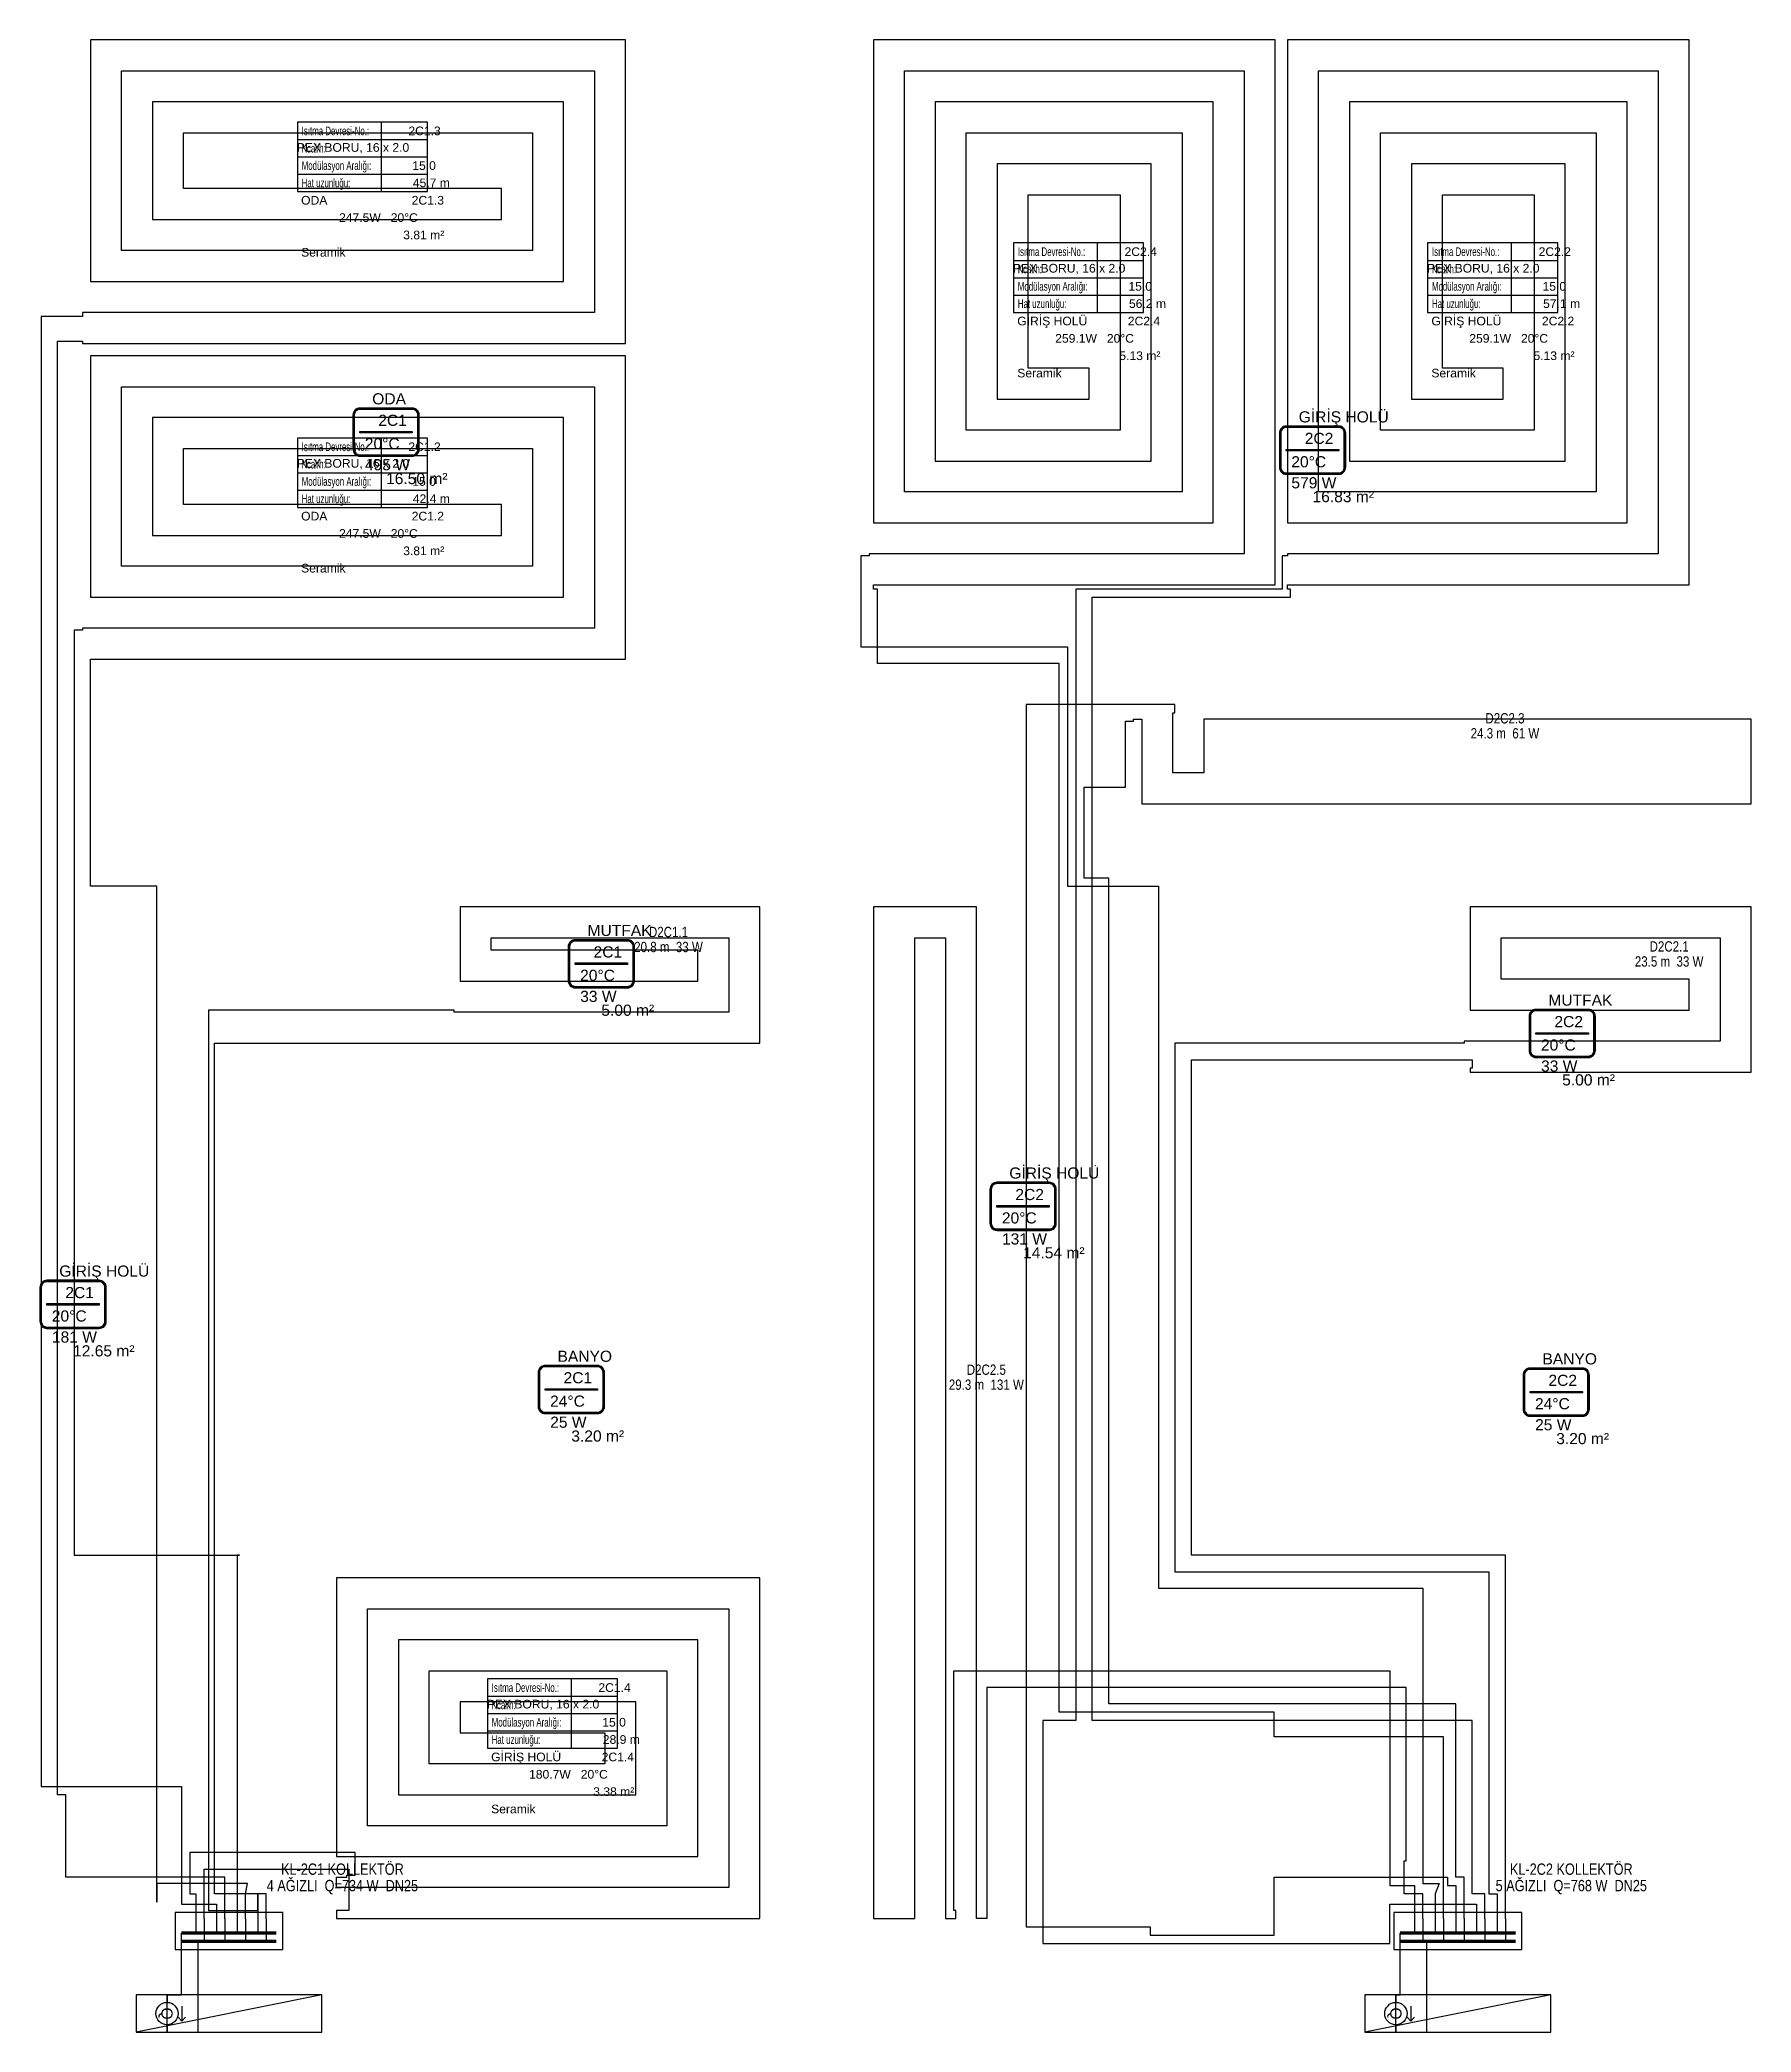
# Model space of a CAD drawing. Header units: centimetres. Extents: x 247996 to 314900, y -468471 to -440326.
# Drawn here: x 287572 to 288401, y -444100 to -443135 of the extents above; entities that cross this region are included whole.
import ezdxf
from ezdxf.enums import TextEntityAlignment as Align

# ---------------------------------------------------------------- set-up
doc = ezdxf.new("R2010")
doc.units = ezdxf.units.CM
doc.linetypes.add('ISITMA DONUS HATTI', pattern=[1.66, 1.57, -0.02, -0.07])
for name, color, linetype in [('SCOTT-MTY-ISIKAYBIMAHAL', 2, 'Continuous'), ('SCOTT-MTY-KALORIMETRE', 6, 'Continuous'), ('SCOTT-MTY-KOLLETÖR', 7, 'Continuous'), ('SCOTT-MTY-PEX-BORU', 1, 'Continuous'), ('SCOTT-MTY-RADYATÖR', 2, 'Continuous'), ('SCOTT-MTY-SAYAC', 3, 'Continuous')]:
    doc.layers.add(name, color=color, linetype=linetype)
doc.layers.add('SCOTT-MTY-ISITMA-DONUS-BORU', color=30, linetype='ISITMA DONUS HATTI', lineweight=30)
doc.layers.add('SCOTT-MTY-ISITMA-GIDIS-BORU', color=10, linetype='Continuous', lineweight=30)
doc.styles.add('MTYCAPLT', font='arial.ttf')
doc.styles.add('ROTAS', font='arial.ttf')

msp = doc.modelspace()

# ---------------------------------------------------------------- texts
at = {"layer": 'SCOTT-MTY-KOLLETÖR', "style": 'ROTAS', "width": 0.8}
for s, p in [('4 AĞIZLI  Q=734 W  DN25', (287718.92, -444029.01)), ('KL-2C1 KOLLEKTÖR', (287718.92, -444021.04)), ('5 AĞIZLI  Q=768 W  DN25', (288313.92, -444029.01)), ('KL-2C2 KOLLEKTÖR', (288313.92, -444021.04))]:
    msp.add_text(s, height=5.5, dxfattribs=at).set_placement(p, align=Align.MIDDLE_CENTER)
at = {"layer": 'SCOTT-MTY-PEX-BORU', "style": 'ROTAS', "width": 0.8}
for s, p in [('D2C2.3', (288281.8, -443463.62)), ('24.3 m  61 W', (288281.8, -443470.88)), ('20.8 m  33 W', (287876.8, -443574.38)), ('D2C1.1', (287876.8, -443567.12)), ('D2C2.1', (288361.3, -443574.12)), ('23.5 m  33 W', (288361.3, -443581.38)), ('29.3 m  131 W', (288030.7, -443786.38)), ('D2C2.5', (288030.7, -443779.12))]:
    msp.add_text(s, height=5, dxfattribs=at).set_placement(p, align=Align.MIDDLE_CENTER)

# ---------------------------------------------------------------- blocks, each defined once
blk = doc.blocks.new('MTY-ETIKET')
at = {"layer": 'SCOTT-MTY-RADYATÖR'}
for p, q in [((2.69, 0), (2.69, 8)), ((-7, 6), (8, 6)), ((-7, 4), (8, 4)), ((-7, 2), (8, 2))]:
    blk.add_line(p, q, dxfattribs=at)
blk.add_lwpolyline([(8, 0), (8, 8), (-7, 8), (-7, 0)], close=True, dxfattribs=at)
at = {"layer": 'SCOTT-MTY-RADYATÖR', "style": 'MTYCAPLT', "width": 0.65}
for s, p in [('Isıtma Devresi-No.:', (-6.5, 7)), ('Kcal/h:', (-6.5, 5)), ('Modülasyon Aralığı:', (-6.5, 3)), ('Hat uzunluğu:', (-6.5, 1))]:
    blk.add_text(s, height=1, rotation=360, dxfattribs=at).set_placement(p, align=Align.MIDDLE_LEFT)
for tag, p in [('NO1_001', (5.8, 6.5)), ('AR_001', (6.25, 2.5)), ('UZ_001', (6.31, 0.51))]:
    blk.add_attdef(tag, p, '', height=1, rotation=360, dxfattribs=at)
at = {"layer": 'SCOTT-MTY-RADYATÖR', "color": 2, "style": 'MTYCAPLT', "width": 0.65}
for tag, p in [('BORU_001', (-7.07, 4.59)), ('YER_001', (2.9, 4.5))]:
    blk.add_attdef(tag, p, '', height=1, dxfattribs=at)
blk = doc.blocks.new('MTY-RADYATOR MAHAL')
at = {"layer": 'SCOTT-MTY-ISIKAYBIMAHAL', "color": 2}
for points in [[(-35.7, 18.4), (-35.7, -18.4, 0.414214), (-28.2, -25.9), (28.2, -25.9, 0.414214), (35.7, -18.4), (35.7, 18.4, 0.414214), (28.2, 25.9), (-28.2, 25.9, 0.414214)], [(-34.2, 18.4), (-34.2, -18.4, 0.414214), (-28.2, -24.4), (28.2, -24.4, 0.414214), (34.2, -18.4), (34.2, 18.4, 0.414214), (28.2, 24.4), (-28.2, 24.4, 0.414214)]]:
    blk.add_lwpolyline(points, format="xyb", close=True, dxfattribs=at)
at = {"layer": 'SCOTT-MTY-ISIKAYBIMAHAL', "color": 4}
for points in [[(-35.2, 18.4), (-35.2, -18.4, 0.414214), (-28.2, -25.4), (28.2, -25.4, 0.414214), (35.2, -18.4), (35.2, 18.4, 0.414214), (28.2, 25.4), (-28.2, 25.4, 0.414214)], [(-34.7, 18.4), (-34.7, -18.4, 0.414214), (-28.2, -24.9), (28.2, -24.9, 0.414214), (34.7, -18.4), (34.7, 18.4, 0.414214), (28.2, 24.9), (-28.2, 24.9, 0.414214)]]:
    blk.add_lwpolyline(points, format="xyb", close=True, dxfattribs=at)
at = {"layer": 'SCOTT-MTY-ISIKAYBIMAHAL', "color": 2}
blk.add_lwpolyline([(-28.2, 0.8), (28.2, 0.8), (28.2, -0.8), (-28.2, -0.8)], close=True, dxfattribs=at)
at = {"layer": 'SCOTT-MTY-ISIKAYBIMAHAL', "color": 1, "style": 'MTYCAPLT', "width": 0.65}
for tag, p in [('MAHAL_001', (-14.9, 29.8)), ('NO_001', (-8.3, 6.7))]:
    blk.add_attdef(tag, p, '', height=12, rotation=360, dxfattribs=at)
at = {"layer": 'SCOTT-MTY-ISIKAYBIMAHAL', "color": 4, "style": 'MTYCAPLT', "width": 0.65}
for tag, p in [('DERECE_001', (-22.8, -18.5)), ('ISIKAYBI_001', (-22.7, -41.1))]:
    blk.add_attdef(tag, p, '', height=12, rotation=360, dxfattribs=at)
blk.add_attdef('ALAN', text='', height=12, rotation=360, dxfattribs=at).set_placement((0, -50), align=Align.MIDDLE_LEFT)
blk = doc.blocks.new('T-DOLAP')
blk.add_line((-45, -9), (45, 9))
blk.add_lwpolyline([(-45, -9), (45, -9), (45, 9), (-45, 9)], close=True)
blk = doc.blocks.new('T-KALORIMETRE')
for p, q in [((-10, 0), (-6, 0)), ((6, 0), (10, 0))]:
    blk.add_line(p, q)
blk.add_lwpolyline([(-4, 8), (4, 8), (2, 10), (4, 8), (2, 6)])
blk.add_circle((0, 0), 6)
at = {"style": 'ROTAS'}
blk.add_text('Q', height=6, dxfattribs=at).set_placement((0, 0), align=Align.MIDDLE_CENTER)

# ---------------------------------------------------------------- linework, layer by layer
at = {"layer": 'SCOTT-MTY-ISITMA-DONUS-BORU'}
for points in [[(287634, -444082), (287641, -444082), (287641, -444052)], [(287648, -444045), (287648, -444052)], [(287658, -444045), (287658, -444052)], [(287668, -444045), (287668, -444052)], [(287678, -444045), (287678, -444052)], [(288229, -444082), (288231, -444082), (288231, -444052)], [(288238, -444045), (288238, -444052)], [(288248, -444045), (288248, -444052)], [(288258, -444045), (288258, -444052)], [(288268, -444045), (288268, -444052)], [(288278, -444045), (288278, -444052)], [(287634, -444100), (287634, -444082)], [(288229, -444100), (288229, -444082)]]:
    msp.add_lwpolyline(points, dxfattribs=at)
at = {"layer": 'SCOTT-MTY-ISITMA-DONUS-BORU', "const_width": 1.6}
for points in [[(287687, -444052), (287641, -444052)], [(288287, -444052), (288231, -444052)]]:
    msp.add_lwpolyline(points, dxfattribs=at)
at = {"layer": 'SCOTT-MTY-ISITMA-GIDIS-BORU'}
for points in [[(287652, -444045), (287652, -444056)], [(287662, -444045), (287662, -444056)], [(287672, -444045), (287672, -444056)], [(287682, -444045), (287682, -444056)], [(288242, -444045), (288242, -444056)], [(288252, -444045), (288252, -444056)], [(288262, -444045), (288262, -444056)], [(288272, -444045), (288272, -444056)], [(288282, -444045), (288282, -444056)], [(287649, -444082), (287649, -444056)], [(288244, -444082), (288244, -444056)], [(287649, -444100), (287649, -444082)], [(288244, -444100), (288244, -444082)]]:
    msp.add_lwpolyline(points, dxfattribs=at)
at = {"layer": 'SCOTT-MTY-ISITMA-GIDIS-BORU', "const_width": 1.6}
for points in [[(287687, -444056), (287641, -444056)], [(288287, -444056), (288231, -444056)]]:
    msp.add_lwpolyline(points, dxfattribs=at)
at = {"layer": 'SCOTT-MTY-KOLLETÖR'}
for points in [[(287690, -444042), (287638, -444042), (287638, -444060), (287690, -444060)], [(288290, -444042), (288228, -444042), (288228, -444060), (288290, -444060)]]:
    msp.add_lwpolyline(points, close=True, dxfattribs=at)
at = {"layer": 'SCOTT-MTY-PEX-BORU'}
for points in [[(287662, -444045), (287662, -444025), (287585.02, -444025), (287585.02, -443985), (287581.02, -443985), (287581.02, -443281), (287593.02, -443281), (287593.02, -443282), (287597, -443282), (287856, -443282), (287856, -443135), (287597, -443135), (287597, -443252), (287826, -443252), (287826, -443165), (287627, -443165), (287627, -443222), (287796, -443222), (287796, -443207), (287642, -443207), (287642, -443180), (287811, -443180), (287811, -443237), (287612, -443237), (287612, -443150), (287841, -443150), (287841, -443267), (287597, -443267), (287593.02, -443267), (287593.02, -443269), (287573.02, -443269), (287573.02, -443981), (287641.02, -443981), (287641.02, -444038), (287658, -444038), (287658, -444045)], [(288252, -444045), (288252, -443957), (288170, -443957), (288170, -443945), (288066, -443945), (288066, -443437), (287978, -443437), (287978, -443401), (287976, -443401), (287976, -443399), (288170.5, -443399), (288170.5, -443135), (287976, -443135), (287976, -443369), (288140.5, -443369), (288140.5, -443165), (288006, -443165), (288006, -443339), (288110.5, -443339), (288110.5, -443195), (288036, -443195), (288036, -443309), (288080.5, -443309), (288080.5, -443294), (288051, -443294), (288051, -443210), (288095.5, -443210), (288095.5, -443324), (288021, -443324), (288021, -443180), (288125.5, -443180), (288125.5, -443354), (287991, -443354), (287991, -443150), (288155.5, -443150), (288155.5, -443384), (287976, -443384), (287974, -443384), (287974, -443385), (287970, -443385), (287970, -443429), (288070, -443429), (288070, -443545), (288114, -443545), (288114, -443885), (288242, -443885), (288242, -444028), (288250, -444028), (288248, -444033), (288248, -444045)], [(288272, -444045), (288272, -444033), (288266, -444033), (288266, -443949), (288082, -443949), (288082, -443405), (288178, -443405), (288178, -443401), (288176.5, -443401), (288176.5, -443399), (288371, -443399), (288371, -443135), (288176.5, -443135), (288176.5, -443369), (288341, -443369), (288341, -443165), (288206.5, -443165), (288206.5, -443339), (288311, -443339), (288311, -443195), (288236.5, -443195), (288236.5, -443309), (288281, -443309), (288281, -443294), (288251.5, -443294), (288251.5, -443210), (288296, -443210), (288296, -443324), (288221.5, -443324), (288221.5, -443180), (288326, -443180), (288326, -443354), (288191.5, -443354), (288191.5, -443150), (288356, -443150), (288356, -443384), (288176.5, -443384), (288176.5, -443385), (288174, -443385), (288174, -443401), (288074, -443401), (288074, -443949), (288058, -443949), (288058, -444057), (288226, -444057), (288226, -444038), (288268, -444038), (288268, -444045)], [(287672, -444045), (287672, -444033), (287673.02, -444028), (287629.02, -444028), (287629.02, -444037), (287629.02, -443545), (287597.02, -443545), (287597.02, -443441), (287597, -443435), (287856, -443435), (287856, -443288), (287597, -443288), (287597, -443405), (287826, -443405), (287826, -443318), (287627, -443318), (287627, -443375), (287796, -443375), (287796, -443360), (287642, -443360), (287642, -443333), (287811, -443333), (287811, -443390), (287612, -443390), (287612, -443303), (287841, -443303), (287841, -443420), (287597, -443420), (287593.02, -443420), (287593.02, -443421), (287589.02, -443421), (287589.02, -443869), (287669.02, -443869), (287668, -443869), (287668, -444045)], [(288262, -444045), (288262, -444025), (288258, -444025), (288258, -443941), (288090, -443941), (288090, -443541), (288078, -443541), (288078, -443497), (288098, -443497), (288098, -443465), (288102, -443465), (288102, -443464), (288106, -443464), (288106, -443505), (288401, -443505), (288401, -443464), (288136, -443464), (288136, -443490), (288121, -443490), (288121, -443464), (288121, -443461), (288122, -443461), (288122, -443457), (288050, -443457), (288050, -444049), (288110, -444049), (288110, -444053), (288170, -444053), (288170, -444025), (288254, -444025), (288254, -444029), (288258, -444029), (288258, -444045)], [(287682, -444045), (287682, -444033), (287657.02, -444033), (287657.02, -443621), (287776, -443621), (287921, -443621), (287921, -443555), (287776, -443555), (287776, -443591), (287891, -443591), (287891, -443576), (287791, -443576), (287791, -443570), (287906, -443570), (287906, -443606), (287776, -443606), (287773.02, -443606), (287773.02, -443605), (287654.02, -443605), (287654.02, -444041), (287678, -444041), (287678, -444033), (287678, -444045)], [(288242, -444045), (288242, -444033), (288233, -444033), (288233, -444017), (288234, -444017), (288234, -443933), (288031, -443933), (288031, -444045), (288026, -444045), (288026, -443555), (287976, -443555), (287976, -444045), (287996, -444045), (287996, -443570), (288011, -443570), (288011, -444045), (288016, -444045), (288016, -444041), (288015, -444041), (288015, -443925), (288226, -443925), (288226, -444029), (288238, -444029), (288238, -444045)], [(288282, -444045), (288282, -443869), (288130, -443869), (288130, -443629), (288266, -443629), (288266, -443633), (288265, -443633), (288265, -443635), (288401, -443635), (288401, -443555), (288265, -443555), (288265, -443605), (288371, -443605), (288371, -443590), (288280, -443590), (288280, -443570), (288386, -443570), (288386, -443620), (288265, -443620), (288262, -443620), (288262, -443621), (288122, -443621), (288122, -443877), (288274, -443877), (288274, -444033), (288278, -444033), (288278, -444045)], [(287652, -444045), (287652, -444021), (287722.02, -444021), (287722.02, -444041), (287716, -444041), (287716, -444045), (287921, -444045), (287921, -443880), (287716, -443880), (287716, -444015), (287891, -444015), (287891, -443910), (287746, -443910), (287746, -443985), (287861, -443985), (287861, -443940), (287776, -443940), (287776, -443955), (287846, -443955), (287846, -443970), (287761, -443970), (287761, -443925), (287876, -443925), (287876, -444000), (287731, -444000), (287731, -443895), (287906, -443895), (287906, -444030), (287716, -444030), (287716, -444025), (287721.02, -444025), (287721.02, -444024), (287725.02, -444024), (287725.02, -444013), (287645.02, -444013), (287645.02, -444033), (287648, -444033), (287648, -444045)]]:
    msp.add_lwpolyline(points, dxfattribs=at)

# ---------------------------------------------------------------- block references
at = {"layer": 'SCOTT-MTY-ISIKAYBIMAHAL'}
ref = msp.add_blockref('MTY-RADYATOR MAHAL', (287740.05, -443325), dxfattribs=dict(at, xscale=0.45, yscale=0.45))
ref.add_attrib('DERECE_001', '20%%DC', (287729.77, -443333.31), dxfattribs={"height": 5.4, "rotation": 359.99998, "style": 'MTYCAPLT'})
ref.add_attrib('MAHAL_001', 'ODA', (287733.36, -443311.57), dxfattribs={"height": 5.4, "rotation": 359.99998, "style": 'MTYCAPLT'})
ref.add_attrib('ISIKAYBI_001', '495 W', (287729.82, -443343.5), dxfattribs={"height": 5.4, "rotation": 359.99998, "style": 'MTYCAPLT'})
ref.add_attrib('NO_001', '2C1', (287736.29, -443321.98), dxfattribs={"height": 5.4, "rotation": 359.99998, "style": 'MTYCAPLT'})
ref.add_attrib('ALAN', '16.50 m²', (287740.05, -443350.2), dxfattribs={"height": 5.4, "rotation": 359.99998, "style": 'MTYCAPLT'})
ref = msp.add_blockref('MTY-RADYATOR MAHAL', (288188.63, -443333.75), dxfattribs=dict(at, xscale=0.45, yscale=0.45))
ref.add_attrib('DERECE_001', '20%%DC', (288178.35, -443342.06), dxfattribs={"height": 5.4, "rotation": 359.99998, "style": 'MTYCAPLT'})
ref.add_attrib('MAHAL_001', 'GİRİŞ HOLÜ', (288181.94, -443320.32), dxfattribs={"height": 5.4, "rotation": 359.99998, "style": 'MTYCAPLT'})
ref.add_attrib('ISIKAYBI_001', '579 W', (288178.4, -443352.25), dxfattribs={"height": 5.4, "rotation": 359.99998, "style": 'MTYCAPLT'})
ref.add_attrib('NO_001', '2C2', (288184.87, -443330.73), dxfattribs={"height": 5.4, "rotation": 359.99998, "style": 'MTYCAPLT'})
ref.add_attrib('ALAN', '16.83 m²', (288188.63, -443358.95), dxfattribs={"height": 5.4, "rotation": 359.99998, "style": 'MTYCAPLT'})
ref = msp.add_blockref('MTY-RADYATOR MAHAL', (287844.29, -443582.5), dxfattribs=dict(at, xscale=0.45, yscale=0.45))
ref.add_attrib('DERECE_001', '20%%DC', (287834.02, -443590.81), dxfattribs={"height": 5.4, "rotation": 359.99998, "style": 'MTYCAPLT'})
ref.add_attrib('MAHAL_001', 'MUTFAK', (287837.61, -443569.07), dxfattribs={"height": 5.4, "rotation": 359.99998, "style": 'MTYCAPLT'})
ref.add_attrib('ISIKAYBI_001', '33 W', (287834.06, -443601), dxfattribs={"height": 5.4, "rotation": 359.99998, "style": 'MTYCAPLT'})
ref.add_attrib('NO_001', '2C1', (287840.54, -443579.48), dxfattribs={"height": 5.4, "rotation": 359.99998, "style": 'MTYCAPLT'})
ref.add_attrib('ALAN', '5.00 m²', (287844.29, -443607.7), dxfattribs={"height": 5.4, "rotation": 359.99998, "style": 'MTYCAPLT'})
ref = msp.add_blockref('MTY-RADYATOR MAHAL', (288309.51, -443616.25), dxfattribs=dict(at, xscale=0.45, yscale=0.45))
ref.add_attrib('DERECE_001', '20%%DC', (288299.23, -443624.56), dxfattribs={"height": 5.4, "rotation": 359.99998, "style": 'MTYCAPLT'})
ref.add_attrib('MAHAL_001', 'MUTFAK', (288302.82, -443602.82), dxfattribs={"height": 5.4, "rotation": 359.99998, "style": 'MTYCAPLT'})
ref.add_attrib('ISIKAYBI_001', '33 W', (288299.28, -443634.75), dxfattribs={"height": 5.4, "rotation": 359.99998, "style": 'MTYCAPLT'})
ref.add_attrib('NO_001', '2C2', (288305.75, -443613.23), dxfattribs={"height": 5.4, "rotation": 359.99998, "style": 'MTYCAPLT'})
ref.add_attrib('ALAN', '5.00 m²', (288309.51, -443641.45), dxfattribs={"height": 5.4, "rotation": 359.99998, "style": 'MTYCAPLT'})
ref = msp.add_blockref('MTY-RADYATOR MAHAL', (288048.5, -443700), dxfattribs=dict(at, xscale=0.45, yscale=0.45))
ref.add_attrib('DERECE_001', '20%%DC', (288038.22, -443708.31), dxfattribs={"height": 5.4, "rotation": 359.99998, "style": 'MTYCAPLT'})
ref.add_attrib('MAHAL_001', 'GİRİŞ HOLÜ', (288041.81, -443686.57), dxfattribs={"height": 5.4, "rotation": 359.99998, "style": 'MTYCAPLT'})
ref.add_attrib('ISIKAYBI_001', '131 W', (288038.27, -443718.5), dxfattribs={"height": 5.4, "rotation": 359.99998, "style": 'MTYCAPLT'})
ref.add_attrib('NO_001', '2C2', (288044.75, -443696.98), dxfattribs={"height": 5.4, "rotation": 359.99998, "style": 'MTYCAPLT'})
ref.add_attrib('ALAN', '14.54 m²', (288048.5, -443725.2), dxfattribs={"height": 5.4, "rotation": 359.99998, "style": 'MTYCAPLT'})
ref = msp.add_blockref('MTY-RADYATOR MAHAL', (287588.5, -443747.5), dxfattribs=dict(at, xscale=0.45, yscale=0.45))
ref.add_attrib('DERECE_001', '20%%DC', (287578.22, -443755.81), dxfattribs={"height": 5.4, "rotation": 359.99998, "style": 'MTYCAPLT'})
ref.add_attrib('MAHAL_001', 'GİRİŞ HOLÜ', (287581.81, -443734.07), dxfattribs={"height": 5.4, "rotation": 359.99998, "style": 'MTYCAPLT'})
ref.add_attrib('ISIKAYBI_001', '181 W', (287578.27, -443766), dxfattribs={"height": 5.4, "rotation": 359.99998, "style": 'MTYCAPLT'})
ref.add_attrib('NO_001', '2C1', (287584.75, -443744.48), dxfattribs={"height": 5.4, "rotation": 359.99998, "style": 'MTYCAPLT'})
ref.add_attrib('ALAN', '12.65 m²', (287588.5, -443772.7), dxfattribs={"height": 5.4, "rotation": 359.99998, "style": 'MTYCAPLT'})
ref = msp.add_blockref('MTY-RADYATOR MAHAL', (287829.75, -443788.75), dxfattribs=dict(at, xscale=0.45, yscale=0.45))
ref.add_attrib('DERECE_001', '24%%DC', (287819.47, -443797.06), dxfattribs={"height": 5.4, "rotation": 359.99998, "style": 'MTYCAPLT'})
ref.add_attrib('MAHAL_001', 'BANYO', (287823.06, -443775.32), dxfattribs={"height": 5.4, "rotation": 359.99998, "style": 'MTYCAPLT'})
ref.add_attrib('ISIKAYBI_001', '25 W', (287819.52, -443807.25), dxfattribs={"height": 5.4, "rotation": 359.99998, "style": 'MTYCAPLT'})
ref.add_attrib('NO_001', '2C1', (287826, -443785.73), dxfattribs={"height": 5.4, "rotation": 359.99998, "style": 'MTYCAPLT'})
ref.add_attrib('ALAN', '3.20 m²', (287829.75, -443813.95), dxfattribs={"height": 5.4, "rotation": 359.99998, "style": 'MTYCAPLT'})
ref = msp.add_blockref('MTY-RADYATOR MAHAL', (288306.62, -443790), dxfattribs=dict(at, xscale=0.45, yscale=0.45))
ref.add_attrib('DERECE_001', '24%%DC', (288296.35, -443798.31), dxfattribs={"height": 5.4, "rotation": 359.99998, "style": 'MTYCAPLT'})
ref.add_attrib('MAHAL_001', 'BANYO', (288299.94, -443776.57), dxfattribs={"height": 5.4, "rotation": 359.99998, "style": 'MTYCAPLT'})
ref.add_attrib('ISIKAYBI_001', '25 W', (288296.4, -443808.5), dxfattribs={"height": 5.4, "rotation": 359.99998, "style": 'MTYCAPLT'})
ref.add_attrib('NO_001', '2C2', (288302.87, -443786.98), dxfattribs={"height": 5.4, "rotation": 359.99998, "style": 'MTYCAPLT'})
ref.add_attrib('ALAN', '3.20 m²', (288306.62, -443815.2), dxfattribs={"height": 5.4, "rotation": 359.99998, "style": 'MTYCAPLT'})
at = {"layer": 'SCOTT-MTY-KALORIMETRE', "xscale": 0.9, "yscale": 0.9, "rotation": 270}
for p in [(287634, -444091), (288229, -444091)]:
    msp.add_blockref('T-KALORIMETRE', p, dxfattribs=at)
at = {"layer": 'SCOTT-MTY-PEX-BORU'}
ref = msp.add_blockref('MTY-ETIKET', (287726.5, -443208.5), dxfattribs=dict(at, xscale=4.2, yscale=4.2))
ref.add_attrib('UZ_001', '45.7 m', (287753.01, -443206.36), dxfattribs={"height": 4.2, "rotation": 359.99998, "style": 'MTYCAPLT'})
ref.add_attrib('AR_001', '15.0', (287752.75, -443198), dxfattribs={"height": 4.2, "rotation": 359.99998, "style": 'MTYCAPLT'})
ref.add_attrib('NO1_001', '2C1.3', (287750.86, -443181.2), dxfattribs={"height": 4.2, "rotation": 359.99998, "style": 'MTYCAPLT'})
ref.add_attrib('BORU_001', 'PEX BORU, 16 x 2.0', (287696.81, -443189.22), dxfattribs={"height": 4.2, "style": 'MTYCAPLT'})
ref.add_attrib('MAHAL_001', 'ODA', (287698.92, -443214.8), dxfattribs={"height": 4.2, "style": 'MTYCAPLT'})
ref.add_attrib('NO_001', '2C1.3', (287752.45, -443214.8), dxfattribs={"height": 4.2, "style": 'MTYCAPLT'})
ref.add_attrib('DERECE_001', '20°C', (287742.31, -443223.2), dxfattribs={"height": 4.2, "style": 'MTYCAPLT'})
ref.add_attrib('KCAL/H:_001', '247.5W', (287717.29, -443223.2), dxfattribs={"height": 4.2, "style": 'MTYCAPLT'})
ref.add_attrib('ALAN_001', '3.81 m²', (287748.35, -443231.6), dxfattribs={"height": 4.2, "style": 'MTYCAPLT'})
ref.add_attrib('MALZEMECINSI_001', 'Seramik', (287698.92, -443240), dxfattribs={"height": 4.2, "style": 'MTYCAPLT'})
ref = msp.add_blockref('MTY-ETIKET', (288073.25, -443267), dxfattribs=dict(at, xscale=4.2, yscale=4.2))
ref.add_attrib('UZ_001', '56.2 m', (288099.76, -443264.86), dxfattribs={"height": 4.2, "rotation": 359.99998, "style": 'MTYCAPLT'})
ref.add_attrib('AR_001', '15.0', (288099.5, -443256.5), dxfattribs={"height": 4.2, "rotation": 359.99998, "style": 'MTYCAPLT'})
ref.add_attrib('NO1_001', '2C2.4', (288097.61, -443239.7), dxfattribs={"height": 4.2, "rotation": 359.99998, "style": 'MTYCAPLT'})
ref.add_attrib('BORU_001', 'PEX BORU, 16 x 2.0', (288043.56, -443247.72), dxfattribs={"height": 4.2, "style": 'MTYCAPLT'})
ref.add_attrib('MAHAL_001', 'GİRİŞ HOLÜ', (288045.67, -443273.3), dxfattribs={"height": 4.2, "style": 'MTYCAPLT'})
ref.add_attrib('NO_001', '2C2.4', (288099.2, -443273.3), dxfattribs={"height": 4.2, "style": 'MTYCAPLT'})
ref.add_attrib('DERECE_001', '20°C', (288089.06, -443281.7), dxfattribs={"height": 4.2, "style": 'MTYCAPLT'})
ref.add_attrib('KCAL/H:_001', '259.1W', (288064.04, -443281.7), dxfattribs={"height": 4.2, "style": 'MTYCAPLT'})
ref.add_attrib('ALAN_001', '5.13 m²', (288095.1, -443290.1), dxfattribs={"height": 4.2, "style": 'MTYCAPLT'})
ref.add_attrib('MALZEMECINSI_001', 'Seramik', (288045.67, -443298.5), dxfattribs={"height": 4.2, "style": 'MTYCAPLT'})
ref = msp.add_blockref('MTY-ETIKET', (288273.75, -443267), dxfattribs=dict(at, xscale=4.2, yscale=4.2))
ref.add_attrib('UZ_001', '57.1 m', (288300.26, -443264.86), dxfattribs={"height": 4.2, "rotation": 359.99998, "style": 'MTYCAPLT'})
ref.add_attrib('AR_001', '15.0', (288300, -443256.5), dxfattribs={"height": 4.2, "rotation": 359.99998, "style": 'MTYCAPLT'})
ref.add_attrib('NO1_001', '2C2.2', (288298.11, -443239.7), dxfattribs={"height": 4.2, "rotation": 359.99998, "style": 'MTYCAPLT'})
ref.add_attrib('BORU_001', 'PEX BORU, 16 x 2.0', (288244.06, -443247.72), dxfattribs={"height": 4.2, "style": 'MTYCAPLT'})
ref.add_attrib('MAHAL_001', 'GİRİŞ HOLÜ', (288246.17, -443273.3), dxfattribs={"height": 4.2, "style": 'MTYCAPLT'})
ref.add_attrib('NO_001', '2C2.2', (288299.7, -443273.3), dxfattribs={"height": 4.2, "style": 'MTYCAPLT'})
ref.add_attrib('DERECE_001', '20°C', (288289.56, -443281.7), dxfattribs={"height": 4.2, "style": 'MTYCAPLT'})
ref.add_attrib('KCAL/H:_001', '259.1W', (288264.54, -443281.7), dxfattribs={"height": 4.2, "style": 'MTYCAPLT'})
ref.add_attrib('ALAN_001', '5.13 m²', (288295.6, -443290.1), dxfattribs={"height": 4.2, "style": 'MTYCAPLT'})
ref.add_attrib('MALZEMECINSI_001', 'Seramik', (288246.17, -443298.5), dxfattribs={"height": 4.2, "style": 'MTYCAPLT'})
ref = msp.add_blockref('MTY-ETIKET', (287726.5, -443361.5), dxfattribs=dict(at, xscale=4.2, yscale=4.2))
ref.add_attrib('UZ_001', '42.4 m', (287753.01, -443359.36), dxfattribs={"height": 4.2, "rotation": 359.99998, "style": 'MTYCAPLT'})
ref.add_attrib('AR_001', '15.0', (287752.75, -443351), dxfattribs={"height": 4.2, "rotation": 359.99998, "style": 'MTYCAPLT'})
ref.add_attrib('NO1_001', '2C1.2', (287750.86, -443334.2), dxfattribs={"height": 4.2, "rotation": 359.99998, "style": 'MTYCAPLT'})
ref.add_attrib('BORU_001', 'PEX BORU, 16 x 2.0', (287696.81, -443342.22), dxfattribs={"height": 4.2, "style": 'MTYCAPLT'})
ref.add_attrib('MAHAL_001', 'ODA', (287698.92, -443367.8), dxfattribs={"height": 4.2, "style": 'MTYCAPLT'})
ref.add_attrib('NO_001', '2C1.2', (287752.45, -443367.8), dxfattribs={"height": 4.2, "style": 'MTYCAPLT'})
ref.add_attrib('DERECE_001', '20°C', (287742.31, -443376.2), dxfattribs={"height": 4.2, "style": 'MTYCAPLT'})
ref.add_attrib('KCAL/H:_001', '247.5W', (287717.29, -443376.2), dxfattribs={"height": 4.2, "style": 'MTYCAPLT'})
ref.add_attrib('ALAN_001', '3.81 m²', (287748.35, -443384.6), dxfattribs={"height": 4.2, "style": 'MTYCAPLT'})
ref.add_attrib('MALZEMECINSI_001', 'Seramik', (287698.92, -443393), dxfattribs={"height": 4.2, "style": 'MTYCAPLT'})
ref = msp.add_blockref('MTY-ETIKET', (287818.5, -443962.5), dxfattribs=dict(at, xscale=4.2, yscale=4.2))
ref.add_attrib('UZ_001', '28.9 m', (287845.01, -443960.36), dxfattribs={"height": 4.2, "rotation": 359.99998, "style": 'MTYCAPLT'})
ref.add_attrib('AR_001', '15.0', (287844.75, -443952), dxfattribs={"height": 4.2, "rotation": 359.99998, "style": 'MTYCAPLT'})
ref.add_attrib('NO1_001', '2C1.4', (287842.86, -443935.2), dxfattribs={"height": 4.2, "rotation": 359.99998, "style": 'MTYCAPLT'})
ref.add_attrib('BORU_001', 'PEX BORU, 16 x 2.0', (287788.81, -443943.22), dxfattribs={"height": 4.2, "style": 'MTYCAPLT'})
ref.add_attrib('MAHAL_001', 'GİRİŞ HOLÜ', (287790.92, -443968.8), dxfattribs={"height": 4.2, "style": 'MTYCAPLT'})
ref.add_attrib('NO_001', '2C1.4', (287844.45, -443968.8), dxfattribs={"height": 4.2, "style": 'MTYCAPLT'})
ref.add_attrib('DERECE_001', '20°C', (287834.31, -443977.2), dxfattribs={"height": 4.2, "style": 'MTYCAPLT'})
ref.add_attrib('KCAL/H:_001', '180.7W', (287809.29, -443977.2), dxfattribs={"height": 4.2, "style": 'MTYCAPLT'})
ref.add_attrib('ALAN_001', '3.38 m²', (287840.35, -443985.6), dxfattribs={"height": 4.2, "style": 'MTYCAPLT'})
ref.add_attrib('MALZEMECINSI_001', 'Seramik', (287790.92, -443994), dxfattribs={"height": 4.2, "style": 'MTYCAPLT'})
at = {"layer": 'SCOTT-MTY-SAYAC', "rotation": 180}
for p in [(287664, -444091), (288259, -444091)]:
    msp.add_blockref('T-DOLAP', p, dxfattribs=at)

msp.set_redraw_order([(e.dxf.handle, doc.entitydb.next_handle()) for e in msp.query("TEXT MTEXT ATTDEF DIMENSION ARC_DIMENSION")])  # texts and dimensions are drawn at this point

doc.saveas('drawing.dxf')
